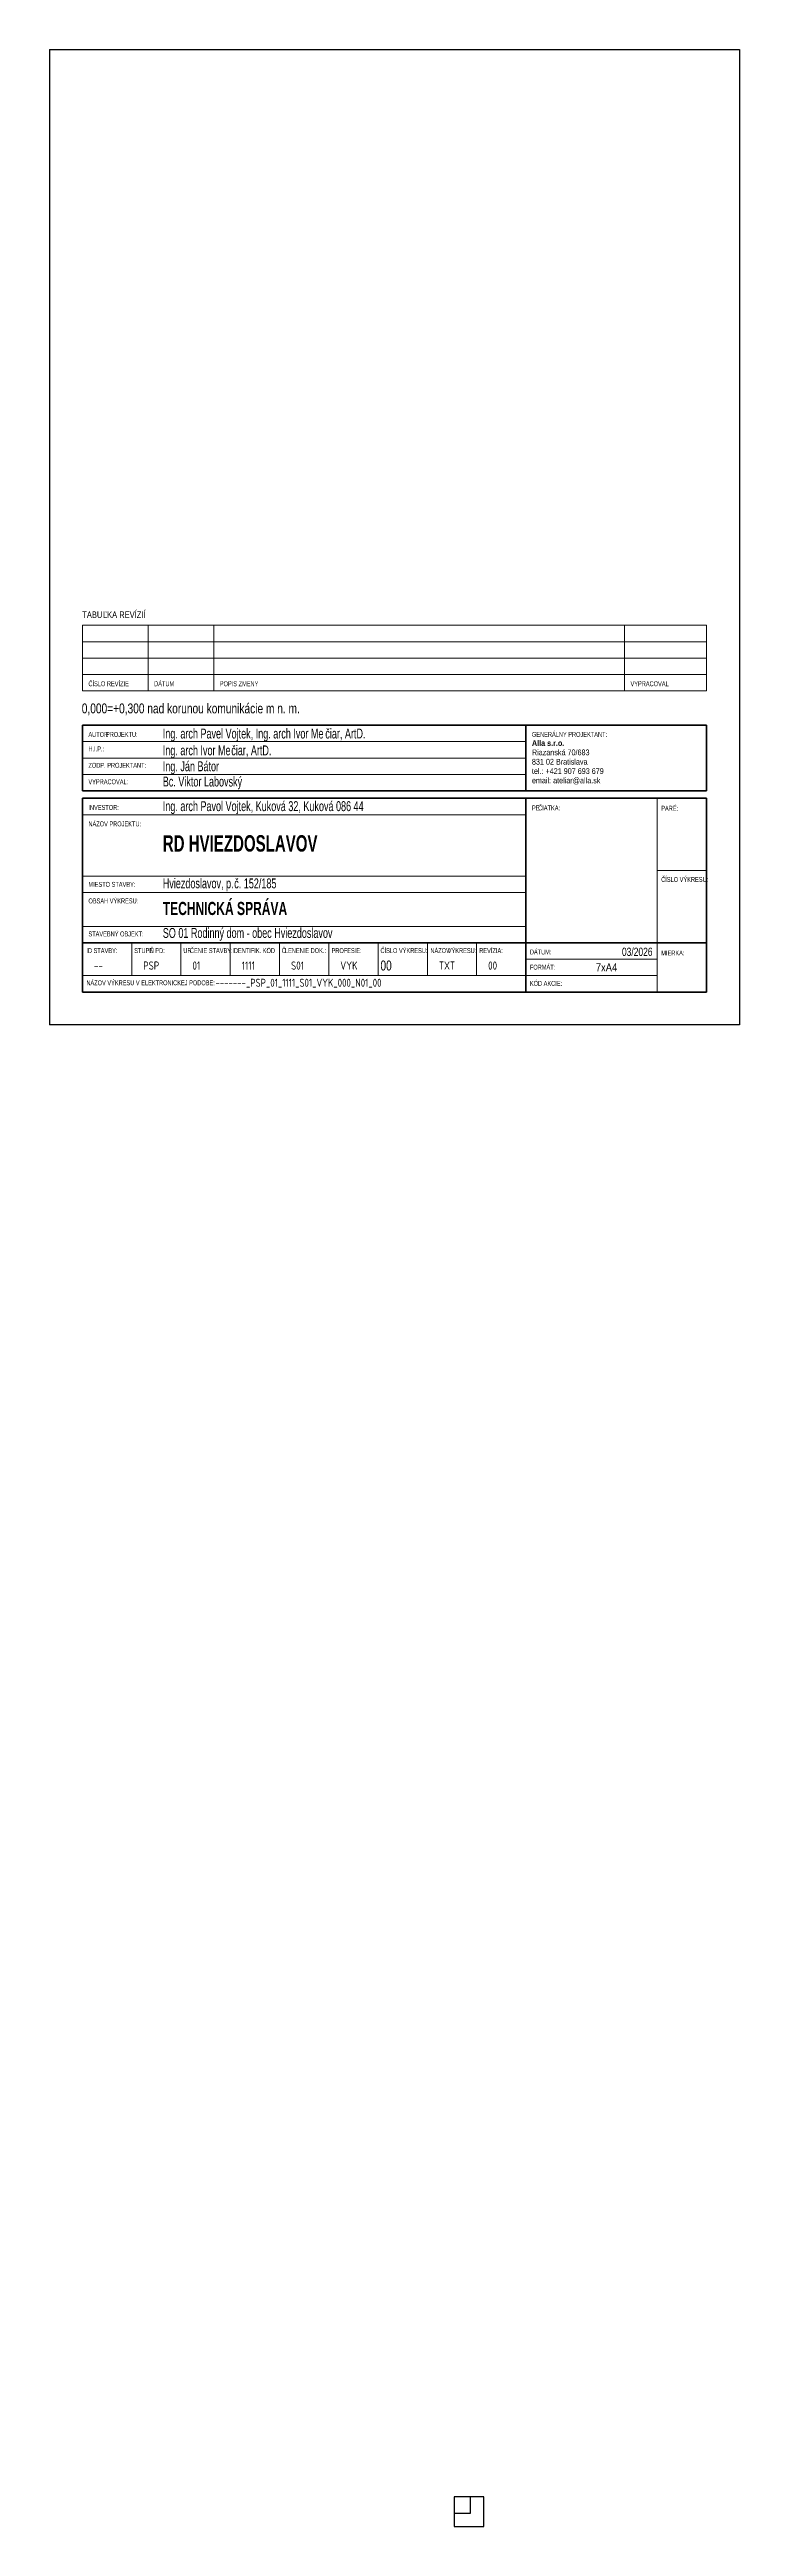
# Model space of a CAD drawing. Extents: x 43000 to 200282, y 3579 to 63943.
# Drawn here: x 150039 to 160539, y 7658 to 45370 of the extents above; entities that cross this region are included whole.
import ezdxf

# ---------------------------------------------------------------- set-up
doc = ezdxf.new("R2010")
doc.units = 0
doc.header["$MEASUREMENT"] = 0
for name, color, linetype, lineweight in [('_Wide Lines_', 7, 'CONTINUOUS', 70), ('Text Notes', 7, 'CONTINUOUS', 9), ('Title Blocks', 7, 'CONTINUOUS', 9)]:
    doc.layers.add(name, color=color, linetype=linetype, lineweight=lineweight)
doc.layers.add('DXF_LAYER', color=8, linetype='CONTINUOUS')
doc.layers.add('vyk-vratka-ZARIADENIE', color=7, linetype='CONTINUOUS')
doc.styles.add('Arial Narrow', font='ARIALN.TTF', dxfattribs={"width": 0.8, "height": 1.5})
doc.styles.add('Arial Narrow_1', font='ARIALN.TTF', dxfattribs={"height": 1.75})
doc.styles.add('Arial Narrow_2', font='ARIALN.TTF', dxfattribs={"height": 2.5})
doc.styles.add('Arial Narrow_3', font='ARIALN.TTF', dxfattribs={"height": 2})
doc.styles.add('Arial Narrow_4', font='ARIALN.TTF', dxfattribs={"width": 0.8, "height": 3})
doc.styles.add('Arial Narrow_5', font='ARIALN.TTF', dxfattribs={"width": 0.9, "height": 3})
doc.styles.add('Arial Narrow_6', font='ARIALN.TTF', dxfattribs={"width": 0.9, "height": 2.5})
doc.styles.add('Arial Narrow_B', font='ARIALNB.TTF', dxfattribs={"height": 1.75})
doc.styles.add('Arial Narrow_B_1', font='ARIALNB.TTF', dxfattribs={"width": 0.8, "height": 5})
doc.styles.add('Arial Narrow_B_2', font='ARIALNB.TTF', dxfattribs={"width": 0.8, "height": 4})
doc.styles.add('ISOCPEUR_10', font='isocpeur.ttf', dxfattribs={"width": 0.8, "height": 2.5})

msp = doc.modelspace()

# ---------------------------------------------------------------- linework, layer by layer
at = {"layer": '_Wide Lines_'}
for p, q in [((150539.5, 35082.4, -0.8), (160039.5, 35082.4, -0.8)), ((150539.5, 35082.4, -0.8), (150539.5, 34082.4, -0.8)), ((157289.5, 35082.4, -0.8), (157289.5, 34082.4, -0.8)), ((160039.5, 35082.4, -0.8), (160039.5, 34082.4, -0.8)), ((160039.5, 34082.4, -0.8), (150539.5, 34082.4, -0.8)), ((150539.5, 31019.8, -0.8), (150539.5, 33969.8, -0.8)), ((157289.5, 33969.8, -0.8), (150539.5, 33969.8, -0.8)), ((157289.5, 33969.8, -0.8), (157289.5, 31769.8, -0.8)), ((160039.5, 33969.8, -0.8), (157289.5, 33969.8, -0.8)), ((160039.5, 33969.8, -0.8), (160039.5, 31019.8, -0.8)), ((150539.5, 31769.8, -0.8), (157289.5, 31769.8, -0.8)), ((157289.5, 31769.8, -0.8), (157289.5, 31019.8, -0.8)), ((160039.5, 31769.8, -0.8), (157289.5, 31769.8, -0.8)), ((160039.5, 31019.8, -0.8), (150539.5, 31019.8, -0.8))]:
    msp.add_line(p, q, dxfattribs=at)
at = {"layer": 'DXF_LAYER', "color": 7, "linetype": 'Continuous'}
for p, q in [((156447.2, 8108.4), (156197.2, 8108.4)), ((156197.2, 8108.4), (156197.2, 7858.4)), ((156447.2, 8108.4), (156197.2, 8108.4)), ((156197.2, 8108.4), (156197.2, 7858.4)), ((156447.2, 8108.4), (156197.2, 8108.4)), ((156197.2, 8108.4), (156197.2, 7858.4)), ((156447.2, 7858.4), (156447.2, 8108.4)), ((156647.2, 8108.4), (156447.2, 8108.4)), ((156447.2, 7858.4), (156447.2, 8108.4)), ((156647.2, 8108.4), (156447.2, 8108.4)), ((156447.2, 7858.4), (156447.2, 8108.4)), ((156647.2, 8108.4), (156447.2, 8108.4)), ((156647.2, 7658.4), (156647.2, 8108.4)), ((156647.2, 7658.4), (156647.2, 8108.4)), ((156647.2, 7658.4), (156647.2, 8108.4)), ((156197.2, 7858.4), (156447.2, 7858.4)), ((156197.2, 7858.4), (156197.2, 7658.4)), ((156197.2, 7858.4), (156447.2, 7858.4)), ((156197.2, 7858.4), (156197.2, 7658.4)), ((156197.2, 7658.4), (156647.2, 7658.4)), ((156197.2, 7658.4), (156647.2, 7658.4))]:
    msp.add_line(p, q, dxfattribs=at)
at = {"layer": 'Title Blocks'}
for p, q in [((150539.5, 36603.5, -0.8), (150539.5, 35603.5, -0.8)), ((150539.5, 36603.5, -0.8), (160039.5, 36603.5, -0.8)), ((151539.5, 36603.5, -0.8), (151539.5, 35603.5, -0.8)), ((152539.5, 36603.5, -0.8), (152539.5, 35603.5, -0.8)), ((158789.5, 36603.5, -0.8), (158789.5, 35603.5, -0.8)), ((160039.5, 35603.5, -0.8), (160039.5, 36603.5, -0.8)), ((150539.5, 36353.5, -0.8), (160039.5, 36353.5, -0.8)), ((150539.5, 36103.5, -0.8), (160039.5, 36103.5, -0.8)), ((150539.5, 35853.5, -0.8), (160039.5, 35853.5, -0.8)), ((150539.5, 35603.5, -0.8), (160039.5, 35603.5, -0.8)), ((157289.5, 34082.4, -0.8), (157289.5, 35082.4, -0.8)), ((157289.5, 34832.4, -0.8), (150539.5, 34832.4, -0.8)), ((157289.5, 34582.4, -0.8), (150539.5, 34582.4, -0.8)), ((157289.5, 34332.4, -0.8), (150539.5, 34332.4, -0.8)), ((159289.5, 31019.8, -0.8), (159289.5, 33969.8, -0.8)), ((157289.5, 33719.8, -0.8), (150539.5, 33719.8, -0.8)), ((157289.5, 32969.8, -0.8), (157289.5, 31769.8, -0.8)), ((159289.5, 32869.8, -0.8), (160039.5, 32869.8, -0.8)), ((157289.5, 32785.3, -0.8), (150539.5, 32785.3, -0.8)), ((157289.5, 32535.3, -0.8), (150539.5, 32535.3, -0.8)), ((157289.5, 32019.8, -0.8), (150539.5, 32019.8, -0.8)), ((151289.5, 31769.8, -0.8), (151289.5, 31269.8, -0.8)), ((152039.5, 31769.8, -0.8), (152039.5, 31269.8, -0.8)), ((152789.5, 31769.8, -0.8), (152789.5, 31269.8, -0.8)), ((153539.5, 31769.8, -0.8), (153539.5, 31269.8, -0.8)), ((154289.5, 31769.8, -0.8), (154289.5, 31269.8, -0.8)), ((155039.5, 31769.8, -0.8), (155039.5, 31269.8, -0.8)), ((155789.5, 31769.8, -0.8), (155789.5, 31269.8, -0.8)), ((156539.5, 31769.8, -0.8), (156539.5, 31269.8, -0.8)), ((157289.5, 31769.8, -0.8), (157289.5, 31019.8, -0.8)), ((160039.5, 31769.8, -0.8), (157289.5, 31769.8, -0.8)), ((159289.5, 31519.8, -0.8), (157289.5, 31519.8, -0.8)), ((159289.5, 31269.8, -0.8), (150539.5, 31269.8, -0.8))]:
    msp.add_line(p, q, dxfattribs=at)
at = {"layer": 'vyk-vratka-ZARIADENIE'}
for p, q in [((150039.5, 45369.8, -0.8), (160539.5, 45369.8, -0.8)), ((150039.5, 45369.8, -0.8), (150039.5, 30519.8, -0.8)), ((160539.5, 45369.8, -0.8), (160539.5, 30519.8, -0.8)), ((160539.5, 30519.8, -0.8), (150039.5, 30519.8, -0.8))]:
    msp.add_line(p, q, dxfattribs=at)

# ---------------------------------------------------------------- texts
at = {"layer": 'Text Notes', "attachment_point": 1, "style": 'ISOCPEUR_10'}
for s, insert, char_height, width in [('--', (150714.5, 31485.7, -0.8), 125, 173.165), ('PSP', (151464.5, 31485.7, -0.8), 125, 288.608), ('01', (152214.5, 31485.7, -0.8), 125, 147.511), ('1111', (152964.5, 31485.7, -0.8), 125, 243.713), ('S01', (153714.5, 31485.7, -0.8), 125, 243.713), ('VYK', (154464.5, 31485.7, -0.8), 125, 301.435), ('TXT', (155964.5, 31485.7, -0.8), 125, 243.713), ('00', (156714.5, 31485.7, -0.8), 125, 173.165), ('-------_PSP_01_1111_S01_VYK_000_N01_00', (152563.2, 31222.5, -0.8), 121.953, 3213.044)]:
    msp.add_mtext(s, dxfattribs=dict(at, insert=insert, char_height=char_height, width=width))
at = {"layer": 'Title Blocks', "attachment_point": 1}
for s, insert, char_height, width, style in [('TABU', (150537.3, 36814.9, -0.8), 100, 380.802, 'Arial Narrow_3'), ('ĽKA REVÍZIÍ', (150851.5, 36814.9, -0.8), 100, 813.713, 'Arial Narrow_3'), ('ČÍSLO REVÍZIE', (150631.1, 35751.4, -0.8), 75, 606.076, 'Arial Narrow'), ('DÁTUM', (151631.1, 35751.4, -0.8), 75, 301.435, 'Arial Narrow'), ('POPIS ZMENY', (152631.1, 35751.4, -0.8), 75, 580.422, 'Arial Narrow'), ('VYPRACOVAL', (158881.1, 35751.4, -0.8), 75, 580.422, 'Arial Narrow'), ('0,000=+0,300 nad korunou komunikácie m n. m.', (150529.8, 35413.2, -0.8), 150, 4065.758, 'Arial Narrow_5'), ('AUTOR', (150631.1, 34980.3, -0.8), 75, 295.021, 'Arial Narrow'), ('H.I.P.:', (150631.1, 34759.2, -0.8), 75, 230.886, 'Arial Narrow'), (' PROJEKTU:', (150874.5, 34980.3, -0.8), 75, 497.046, 'Arial Narrow'), ('Ing. arch Pavel Vojtek, Ing. arch Ivor Me', (151763, 35030.8, -0.8), 150, 2998.311, 'Arial Narrow_4'), ('Ing. arch Ivor Me', (151763, 34774.5, -0.8), 150, 1263.459, 'Arial Narrow_4'), ('čiar, ArtD.', (152805.4, 34774.5, -0.8), 150, 750.38, 'Arial Narrow_4'), ('čiar, ArtD.', (154236.8, 35030.8, -0.8), 150, 750.38, 'Arial Narrow_4'), ('Alla s.r.o.', (157381.1, 34854.6, -0.8), 87.5, 541.139, 'Arial Narrow_B'), ('GENERÁLNY PROJEKTANT:', (157381.1, 34980.3, -0.8), 75, 1131.983, 'Arial Narrow'), ('Riazanská 70/683', (157381.1, 34712.4, -0.8), 87.5, 974.05, 'Arial Narrow_1'), ('ZODP. PROJEKTANT:', (150631.1, 34509.2, -0.8), 75, 862.616, 'Arial Narrow'), ('Ing. Ján Bátor', (151763, 34532.3, -0.8), 150, 1263.459, 'Arial Narrow_4'), ('tel.: +421 907 693 679', (157381.1, 34427.9, -0.8), 87.5, 1210.548, 'Arial Narrow_1'), ('831 02 Bratislava', (157381.1, 34570.1, -0.8), 87.5, 937.974, 'Arial Narrow_1'), ('VYPRACOVAL:', (150631.1, 34259.2, -0.8), 75, 602.869, 'Arial Narrow'), ('Bc. Viktor Labovský', (151763, 34299.9, -0.8), 150, 1391.729, 'Arial Narrow_4'), ('email: ateliar@alla.sk', (157381.1, 34285.7, -0.8), 87.5, 1158.438, 'Arial Narrow_1'), ('NÁZOV PROJEKTU:', (150631.1, 33617.9, -0.8), 75, 788.861, 'Arial Narrow'), ('INVESTOR:', (150631.1, 33867.7, -0.8), 75, 455.359, 'Arial Narrow'), ('Ing. arch Pavol Vojtek, Kuková 32, Kuková 086 44', (151763, 33925.3, -0.8), 150, 4277.027, 'Arial Narrow_4'), ('PE', (157381.1, 33860.7, -0.8), 75, 115.443, 'Arial Narrow'), ('ČIATKA:', (157476.3, 33860.7, -0.8), 75, 330.295, 'Arial Narrow'), ('PARÉ:', (159348.5, 33855.7, -0.8), 75, 256.54, 'Arial Narrow'), ('RD HVIEZDOSLAVOV', (151763, 33408.2, -0.8), 250, 2892.488, 'Arial Narrow_B_1'), ('OBSAH VÝKRESU:', (150631.1, 32445, -0.8), 75, 753.586, 'Arial Narrow'), ('MIESTO STAVBY:', (150631.1, 32697, -0.8), 75, 708.692, 'Arial Narrow'), ('TECHNICKÁ SPRÁVA', (151763, 32392.6, -0.8), 200, 2498.201, 'Arial Narrow_B_2'), ('Hviezdoslavov, p.', (151763, 32749.5, -0.8), 150, 1317.974, 'Arial Narrow_4'), ('č. 152/185', (152850.4, 32749.5, -0.8), 150, 785.654, 'Arial Narrow_4'), ('ČÍSLO VÝKRESU:', (159348.5, 32771.3, -0.8), 75, 708.692, 'Arial Narrow'), ('ID STAVBY:', (150599.8, 31688.8, -0.8), 75, 468.186, 'Arial Narrow'), ('STAVEBNÝ OBJEKT:', (150631.1, 31942.4, -0.8), 75, 833.755, 'Arial Narrow'), ('STUPE', (151328.5, 31688.8, -0.8), 75, 285.401, 'Arial Narrow'), ('Ň PD:', (151564, 31688.8, -0.8), 75, 224.472, 'Arial Narrow'), ('SO 01 Rodinný dom - obec Hviezdoslavov', (151763, 31994.8, -0.8), 150, 3158.649, 'Arial Narrow_4'), ('UR', (152076.3, 31688.8, -0.8), 75, 121.856, 'Arial Narrow'), ('ČENIE STAVBY:', (152176.9, 31688.8, -0.8), 75, 644.557, 'Arial Narrow'), ('IDENTIFIK. KÓD', (152821.7, 31688.8, -0.8), 75, 634.937, 'Arial Narrow'), ('\\fArial Narrow|b0|i0|c238|p34|;\\W.8;Č', (153572.3, 31688.8, -0.8), 75, 60.928, 'Arial Narrow'), ('LENENIE DOK.:', (153622.5, 31688.8, -0.8), 75, 615.696, 'Arial Narrow'), ('PROFESIE:', (154331.9, 31688.8, -0.8), 75, 452.152, 'Arial Narrow'), ('ČÍSLO VÝKRESU:', (155076, 31688.8, -0.8), 75, 708.692, 'Arial Narrow'), ('NÁZOV', (155835.7, 31688.8, -0.8), 75, 291.814, 'Arial Narrow'), (' VÝKRESU:', (156076.5, 31688.8, -0.8), 75, 455.359, 'Arial Narrow'), ('REVÍZIA:', (156579.8, 31688.8, -0.8), 75, 352.743, 'Arial Narrow'), ('DÁTUM:', (157349.8, 31667.4, -0.8), 75, 323.882, 'Arial Narrow'), ('03/2026', (158751, 31694.9, -0.8), 125, 562.785, 'Arial Narrow_6'), ('\\fArial Narrow|b0|i0|c238|p34|;\\W.8;:', (153345.6, 31688.8, -0.8), 75, 22.447, 'Arial Narrow'), ('00', (155076, 31499.1, -0.8), 150, 209.24, 'Arial Narrow_5'), ('FORMÁT:', (157349.8, 31437, -0.8), 75, 378.397, 'Arial Narrow'), ('7xA4', (158353.1, 31458.1, -0.8), 125, 1050.211, 'Arial Narrow_2'), ('MIERKA:', (159349.8, 31651.8, -0.8), 75, 349.536, 'Arial Narrow'), ('NÁZOV VÝKRESU V ELEKTRONICKEJ PODOBE:', (150599.8, 31198.2, -0.8), 75, 1933.67, 'Arial Narrow'), ('KÓD AKCIE:', (157349.8, 31189.3, -0.8), 75, 484.219, 'Arial Narrow')]:
    msp.add_mtext(s, dxfattribs=dict(at, insert=insert, char_height=char_height, width=width, style=style))

doc.saveas('drawing.dxf')
